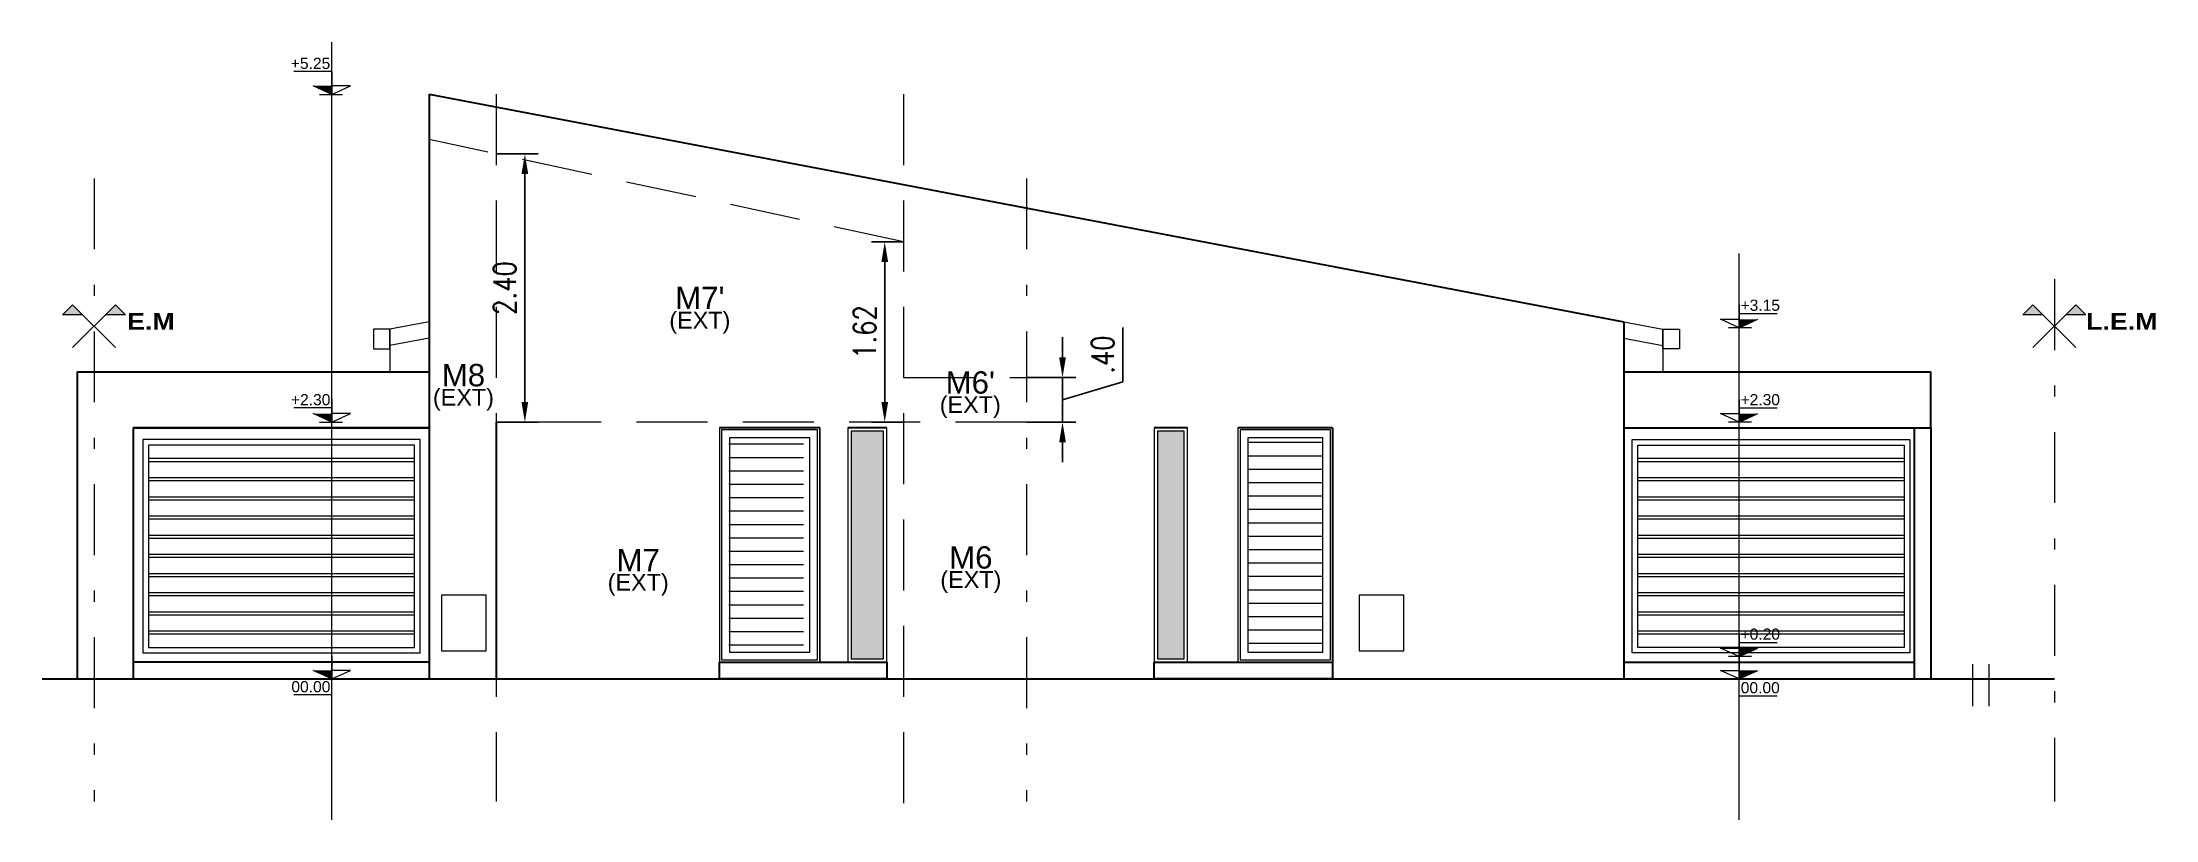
# Model space of a CAD drawing. Header units: millimetres. Extents: x 2761 to 3221, y 1635 to 1962.
# Drawn here: x 2878.67 to 2897.59, y 1792.01 to 1798.98 of the extents above; entities that cross this region are included whole.
import ezdxf
from ezdxf.enums import TextEntityAlignment as Align

# ---------------------------------------------------------------- set-up
doc = ezdxf.new("R2010")
doc.units = ezdxf.units.MM
for name, pattern in [('ACAD_ISO10W100', [18, 12, -3, 0, -3]), ('DASHDOT', [25.4, 12.7, -6.35, 0, -6.35]), ('DASHED', [19.05, 12.7, -6.35])]:
    doc.linetypes.add(name, pattern=pattern)
doc.layers.get('Defpoints').update_dxf_attribs({"lineweight": 5})
for name, color, linetype, lineweight in [('Aberturas', 239, 'Continuous', 18), ('Cotas', 8, 'Continuous', 15), ('Detalles', 3, 'Continuous', 15), ('Ejes', 3, 'DASHDOT', 13), ('Textos', 3, 'Continuous', 9), ('Vistas', 1, 'Continuous', 20)]:
    doc.layers.add(name, color=color, linetype=linetype, lineweight=lineweight)
doc.layers.add('No View', color=70, linetype='Continuous', plot=False)
doc.styles.add('cotas', font='romans.shx', dxfattribs={"width": 0.8})
doc.styles.get("Standard").update_dxf_attribs({"font": 'arial.ttf'})
doc.dimstyles.new('Esc 1-100', dxfattribs={"dimtxt": 0.2, "dimasz": 0.18, "dimexe": 0.12, "dimexo": 0, "dimgap": 0.08, "dimtad": 1, "dimzin": 4, "dimdsep": 46, "dimtxsty": 'cotas', "dimcen": 2.5, "dimclrd": 7, "dimclre": 7, "dimclrt": 256, "dimaunit": 1, "dimadec": 3, "dimazin": 0, "dimtfac": 1, "dimtmove": 1, "dimatfit": 3, "dimfxl": 0.12, "dimarcsym": 0})

msp = doc.modelspace()

# ---------------------------------------------------------------- texts
at = {"layer": 'Cotas', "color": 9, "lineweight": 20, "true_color": 0xc7c8ca}
for s, p in [('+5.25', (2880.891, 1798.737)), ('+3.15', (2893.874, 1796.57)), ('+2.30', (2880.892, 1795.724)), ('+2.30', (2893.874, 1795.724)), ('+0.20', (2893.874, 1793.624)), ('00.00', (2880.896, 1793.153)), ('00.00', (2893.876, 1793.144))]:
    msp.add_text(s, height=0.1, dxfattribs=at).set_placement(p)
at = {"layer": 'Textos', "color": 18, "lineweight": 20, "true_color": 0x000000}
for s, height, p in [("M7'", 0.2, (2884.554, 1796.585)), ('(EXT)', 0.15, (2884.554, 1796.411)), ('M8', 0.2, (2882.437, 1795.894)), ("M6'", 0.2, (2886.976, 1795.828)), ('(EXT)', 0.15, (2882.437, 1795.721)), ('(EXT)', 0.15, (2886.976, 1795.655)), ('M7', 0.2, (2884.002, 1794.236)), ('M6', 0.2, (2886.981, 1794.261)), ('(EXT)', 0.15, (2884.002, 1794.063)), ('(EXT)', 0.15, (2886.981, 1794.088))]:
    msp.add_text(s, height=height, dxfattribs=at).set_placement(p, align=Align.CENTER)
at = {"layer": 'Textos', "color": 9, "true_color": 0xc7c8ca, "insert": (2879.851, 1796.55), "char_height": 0.15, "width": 2.10975, "attachment_point": 3}
msp.add_mtext('{\\fArial Black|b0|i0|c0|p34;E.M}', dxfattribs=at)
at = {"layer": 'Textos', "color": 9, "linetype": 'ACAD_ISO10W100', "true_color": 0xc7c8ca, "insert": (2897.608, 1796.55), "char_height": 0.15, "width": 2.10975, "attachment_point": 3}
msp.add_mtext('{\\fArial Black|b0|i0|c0|p34;L.E.M}', dxfattribs=at)

# ---------------------------------------------------------------- blocks, each defined once
blk = doc.blocks.new('*D325')
at = {"layer": 'Defpoints', "color": 0, "transparency": 16777216}
for p in [(2887.479, 1795.973), (2887.802, 1795.973), (2887.479, 1795.573)]:
    blk.add_point(p, dxfattribs=at)
at = {"layer": 'No View', "color": 7, "lineweight": -2, "transparency": 16777216}
for p, q in [((2888.342, 1795.935), (2888.342, 1796.422)), ((2887.802, 1796.153), (2887.802, 1796.333)), ((2887.479, 1795.973), (2887.922, 1795.973)), ((2887.802, 1795.573), (2887.802, 1795.973)), ((2887.802, 1795.573), (2887.802, 1795.973)), ((2887.802, 1795.773), (2888.342, 1795.935)), ((2887.479, 1795.573), (2887.922, 1795.573)), ((2887.802, 1795.393), (2887.802, 1795.213))]:
    blk.add_line(p, q, dxfattribs=at)
at = {"layer": 'No View', "color": 7, "transparency": 16777216}
for points in [[(2887.772, 1796.153), (2887.832, 1796.153), (2887.802, 1795.973)], [(2887.772, 1795.393), (2887.832, 1795.393), (2887.802, 1795.573)]]:
    blk.add_solid(points, dxfattribs=at)
at = {"layer": 'No View', "transparency": 16777216, "insert": (2888.162, 1796.178), "char_height": 0.2, "attachment_point": 5, "rotation": 90, "style": 'cotas'}
blk.add_mtext('.40', dxfattribs=at)
blk = doc.blocks.new('*D326')
at = {"layer": 'Defpoints', "color": 0, "transparency": 16777216}
for p in [(2886.21, 1797.188), (2886.379, 1797.188), (2886.379, 1795.573)]:
    blk.add_point(p, dxfattribs=at)
at = {"layer": 'No View', "color": 7, "lineweight": -2, "transparency": 16777216}
for p, q in [((2886.379, 1797.188), (2886.09, 1797.188)), ((2886.21, 1795.753), (2886.21, 1797.008)), ((2886.379, 1795.573), (2886.09, 1795.573))]:
    blk.add_line(p, q, dxfattribs=at)
at = {"layer": 'No View', "color": 7, "transparency": 16777216}
for points in [[(2886.18, 1797.008), (2886.24, 1797.008), (2886.21, 1797.188)], [(2886.18, 1795.753), (2886.24, 1795.753), (2886.21, 1795.573)]]:
    blk.add_solid(points, dxfattribs=at)
at = {"layer": 'No View', "transparency": 16777216, "insert": (2886.03, 1796.38), "char_height": 0.2, "attachment_point": 5, "rotation": 90, "style": 'cotas'}
blk.add_mtext('1.62', dxfattribs=at)
blk = doc.blocks.new('*D327')
at = {"layer": 'Defpoints', "color": 0, "transparency": 16777216}
for p in [(2882.729, 1797.975), (2882.987, 1797.975), (2882.729, 1795.573)]:
    blk.add_point(p, dxfattribs=at)
at = {"layer": 'No View', "color": 7, "lineweight": -2, "transparency": 16777216}
for p, q in [((2882.729, 1797.975), (2883.107, 1797.975)), ((2882.987, 1795.753), (2882.987, 1797.795)), ((2882.729, 1795.573), (2883.107, 1795.573))]:
    blk.add_line(p, q, dxfattribs=at)
at = {"layer": 'No View', "color": 7, "transparency": 16777216}
for points in [[(2882.957, 1797.795), (2883.017, 1797.795), (2882.987, 1797.975)], [(2882.957, 1795.753), (2883.017, 1795.753), (2882.987, 1795.573)]]:
    blk.add_solid(points, dxfattribs=at)
at = {"layer": 'No View', "transparency": 16777216, "insert": (2882.807, 1796.774), "char_height": 0.2, "attachment_point": 5, "rotation": 90, "style": 'cotas'}
blk.add_mtext('2.40', dxfattribs=at)

# ---------------------------------------------------------------- dimensions: what is measured, and where the dimension line sits
at = {"layer": 'No View'}
for base, p1, p2, picture, middle in [((2882.987, 1797.975), (2882.729, 1795.573), (2882.729, 1797.975), '*D327', (2882.807, 1796.774)), ((2886.2096, 1797.1876), (2886.3786, 1795.5725), (2886.3786, 1797.1876), '*D326', (2886.0296, 1796.3801)), ((2887.802, 1795.973), (2887.479, 1795.573), (2887.479, 1795.973), '*D325', (2888.162, 1796.015))]:
    dim = msp.add_linear_dim(base=base, p1=p1, p2=p2, angle=90, dimstyle='Esc 1-100', dxfattribs=at)
    dim.commit()
    dim.dimension.update_dxf_attribs({"geometry": picture, "text_midpoint": middle})

# ---------------------------------------------------------------- hatches: boundary and pattern name
at = {"layer": 'Aberturas', "lineweight": 20, "true_color": 0xc7c8ca}
h = msp.add_hatch(dxfattribs=at)
h.set_pattern_fill('_USER', color=9, scale=0.119997, style=0, pattern_type=0)
h.set_pattern_definition([(0, (2752.33494, 921.91909), (0, 0.119997), [])])
h.paths.add_polyline_path([(2885.483, 1795.433), (2885.483, 1793.513), (2884.813, 1793.513), (2884.813, 1795.433)])
h = msp.add_hatch(dxfattribs=at)
h.set_pattern_fill('_USER', color=9, scale=0.119997, style=0, pattern_type=0)
h.set_pattern_definition([(0, (2883.7494, 1180.64731), (0, 0.119997), [])])
h.paths.add_polyline_path([(2890.132, 1795.433), (2890.132, 1793.513), (2889.462, 1793.513), (2889.462, 1795.433)])
at = {"layer": 'Cotas', "true_color": 0xc7c8ca}
for points in [[(2881.258, 1798.586), (2881.258, 1798.509), (2881.09, 1798.586)], [(2893.863, 1796.495), (2893.863, 1796.419), (2894.03, 1796.495)], [(2881.258, 1795.649), (2881.258, 1795.573), (2881.09, 1795.649)], [(2893.863, 1795.649), (2893.863, 1795.573), (2894.03, 1795.649)], [(2893.863, 1793.549), (2893.863, 1793.473), (2894.03, 1793.549)], [(2881.258, 1793.349), (2881.258, 1793.273), (2881.09, 1793.349)], [(2893.863, 1793.349), (2893.863, 1793.273), (2894.03, 1793.349)]]:
    msp.add_hatch(color=9, dxfattribs=at).paths.add_polyline_path(points)
at = {"layer": 'Cotas', "lineweight": 20, "true_color": 0xc7c8ca}
h = msp.add_hatch(color=9, dxfattribs=at)
h.dxf.hatch_style = 1
h.set_gradient(color1=(132, 132, 132), color2=(214, 214, 214), rotation=270, tint=1)
h.paths.add_polyline_path([(2885.909, 1793.453), (2886.199, 1793.453), (2886.199, 1795.493), (2885.909, 1795.493)])
h.paths.add_polyline_path([(2888.892, 1795.493), (2888.652, 1795.493), (2888.652, 1793.453), (2888.892, 1793.453)])
at = {"layer": 'Textos', "true_color": 0xc7c8ca}
h = msp.add_hatch(color=9, dxfattribs=at)
h.paths.add_polyline_path([(2878.937, 1796.625), (2878.847, 1796.533), (2879.029, 1796.533)])
h.paths.add_polyline_path([(2879.321, 1796.625), (2879.229, 1796.533), (2879.41, 1796.533)])
h = msp.add_hatch(color=9, dxfattribs=at)
h.paths.add_polyline_path([(2896.493, 1796.625), (2896.403, 1796.533), (2896.585, 1796.533)])
h.paths.add_polyline_path([(2896.877, 1796.625), (2896.785, 1796.533), (2896.967, 1796.533)])

# ---------------------------------------------------------------- linework, layer by layer
at = {"layer": 'Aberturas', "color": 9, "lineweight": 20, "true_color": 0xc7c8ca}
for p, q in [((2884.729, 1795.523), (2884.729, 1793.423)), ((2885.629, 1795.523), (2885.629, 1793.423)), ((2885.629, 1793.423), (2885.629, 1795.523)), ((2885.879, 1795.523), (2885.879, 1793.423)), ((2886.229, 1793.423), (2886.229, 1795.523)), ((2888.622, 1795.523), (2888.622, 1793.423)), ((2888.922, 1793.423), (2888.922, 1795.523)), ((2889.372, 1795.523), (2889.372, 1793.423)), ((2881.999, 1795.246), (2879.615, 1795.246)), ((2881.999, 1795.218), (2879.615, 1795.218)), ((2881.999, 1795.074), (2879.615, 1795.074)), ((2895.339, 1795.246), (2892.954, 1795.246)), ((2895.339, 1795.218), (2892.954, 1795.218)), ((2895.339, 1795.074), (2892.954, 1795.074)), ((2881.999, 1795.046), (2879.615, 1795.046)), ((2881.999, 1794.902), (2879.615, 1794.902)), ((2895.339, 1795.046), (2892.954, 1795.046)), ((2895.339, 1794.902), (2892.954, 1794.902)), ((2881.999, 1794.875), (2879.615, 1794.875)), ((2881.999, 1794.73), (2879.615, 1794.73)), ((2881.999, 1794.703), (2879.615, 1794.703)), ((2895.339, 1794.875), (2892.954, 1794.875)), ((2895.339, 1794.73), (2892.954, 1794.73)), ((2895.339, 1794.703), (2892.954, 1794.703)), ((2881.999, 1794.558), (2879.615, 1794.558)), ((2881.999, 1794.531), (2879.615, 1794.531)), ((2895.339, 1794.558), (2892.954, 1794.558)), ((2895.339, 1794.531), (2892.954, 1794.531)), ((2881.999, 1794.387), (2879.615, 1794.387)), ((2881.999, 1794.359), (2879.615, 1794.359)), ((2895.339, 1794.387), (2892.954, 1794.387)), ((2895.339, 1794.359), (2892.954, 1794.359)), ((2881.999, 1794.215), (2879.615, 1794.215)), ((2881.999, 1794.187), (2879.615, 1794.187)), ((2895.339, 1794.215), (2892.954, 1794.215)), ((2895.339, 1794.187), (2892.954, 1794.187)), ((2881.999, 1794.043), (2879.615, 1794.043)), ((2881.999, 1794.016), (2879.615, 1794.016)), ((2895.339, 1794.043), (2892.954, 1794.043)), ((2895.339, 1794.016), (2892.954, 1794.016)), ((2881.999, 1793.871), (2879.615, 1793.871)), ((2881.999, 1793.844), (2879.615, 1793.844)), ((2895.339, 1793.871), (2892.954, 1793.871)), ((2895.339, 1793.844), (2892.954, 1793.844)), ((2881.999, 1793.699), (2879.615, 1793.699)), ((2881.999, 1793.672), (2879.615, 1793.672)), ((2895.339, 1793.699), (2892.954, 1793.699)), ((2895.339, 1793.672), (2892.954, 1793.672)), ((2889.372, 1793.423), (2890.222, 1793.423))]:
    msp.add_line(p, q, dxfattribs=at)
for points in [[(2885.609, 1795.503), (2884.749, 1795.503), (2884.749, 1793.443), (2885.609, 1793.443)], [(2886.199, 1795.493), (2885.909, 1795.493), (2885.909, 1793.453), (2886.199, 1793.453)], [(2888.892, 1795.493), (2888.652, 1795.493), (2888.652, 1793.453), (2888.892, 1793.453)], [(2890.202, 1795.503), (2889.392, 1795.503), (2889.392, 1793.443), (2890.202, 1793.443)], [(2882.049, 1795.418), (2879.565, 1795.418), (2879.565, 1793.505), (2882.049, 1793.505)], [(2881.999, 1795.368), (2879.615, 1795.368), (2879.615, 1793.555), (2881.999, 1793.555)], [(2885.539, 1795.433), (2884.819, 1795.433), (2884.819, 1793.513), (2885.539, 1793.513)], [(2890.132, 1795.433), (2889.462, 1795.433), (2889.462, 1793.513), (2890.132, 1793.513)], [(2892.904, 1795.418), (2895.389, 1795.418), (2895.389, 1793.505), (2892.904, 1793.505)], [(2892.954, 1795.368), (2895.339, 1795.368), (2895.339, 1793.555), (2892.954, 1793.555)], [(2882.239, 1793.523), (2882.639, 1793.523), (2882.639, 1794.023), (2882.239, 1794.023)], [(2890.458, 1793.523), (2890.858, 1793.523), (2890.858, 1794.023), (2890.458, 1794.023)]]:
    msp.add_lwpolyline(points, close=True, dxfattribs=at)
at = {"layer": 'Cotas', "color": 9, "true_color": 0xc7c8ca}
for p, q in [((2881.258, 1792.011), (2881.258, 1798.976)), ((2881.258, 1798.713), (2880.919, 1798.713)), ((2881.258, 1798.713), (2881.258, 1798.509)), ((2881.258, 1798.509), (2881.09, 1798.586)), ((2881.149, 1798.509), (2881.353, 1798.509)), ((2881.258, 1798.509), (2881.426, 1798.586)), ((2881.426, 1798.586), (2881.258, 1798.586)), ((2893.863, 1792.011), (2893.863, 1797.085)), ((2893.863, 1796.623), (2893.863, 1796.419)), ((2893.863, 1796.419), (2893.695, 1796.495)), ((2893.695, 1796.495), (2893.863, 1796.495)), ((2893.971, 1796.419), (2893.767, 1796.419)), ((2893.863, 1796.547), (2894.202, 1796.547)), ((2893.863, 1796.419), (2894.03, 1796.495)), ((2881.258, 1795.7), (2880.919, 1795.7)), ((2881.258, 1795.573), (2881.09, 1795.649)), ((2881.258, 1795.777), (2881.258, 1795.573)), ((2881.258, 1795.573), (2881.426, 1795.649)), ((2881.426, 1795.649), (2881.258, 1795.649)), ((2893.863, 1795.573), (2893.695, 1795.649)), ((2893.695, 1795.649), (2893.863, 1795.649)), ((2893.863, 1795.777), (2893.863, 1795.573)), ((2893.863, 1795.7), (2894.202, 1795.7)), ((2893.863, 1795.573), (2894.03, 1795.649)), ((2881.149, 1795.573), (2881.353, 1795.573)), ((2893.971, 1795.573), (2893.767, 1795.573)), ((2893.863, 1793.677), (2893.863, 1793.473)), ((2893.863, 1793.6), (2894.202, 1793.6)), ((2881.258, 1793.477), (2881.258, 1793.273)), ((2893.863, 1793.473), (2893.695, 1793.549)), ((2893.695, 1793.549), (2893.863, 1793.549)), ((2893.971, 1793.473), (2893.767, 1793.473)), ((2893.863, 1793.473), (2894.03, 1793.549)), ((2893.863, 1793.477), (2893.863, 1793.273)), ((2881.258, 1793.273), (2881.09, 1793.349)), ((2881.149, 1793.273), (2881.353, 1793.273)), ((2881.258, 1793.273), (2881.426, 1793.349)), ((2881.426, 1793.349), (2881.258, 1793.349)), ((2893.863, 1793.273), (2893.695, 1793.349)), ((2893.695, 1793.349), (2893.863, 1793.349)), ((2893.863, 1793.273), (2894.03, 1793.349)), ((2881.258, 1793.129), (2880.919, 1793.129)), ((2893.863, 1793.12), (2894.202, 1793.12))]:
    msp.add_line(p, q, dxfattribs=at)
at = {"layer": 'Cotas', "color": 9, "lineweight": 30, "true_color": 0xc7c8ca}
msp.add_line((2882.129, 1795.523), (2879.479, 1795.523), dxfattribs=at)
at = {"layer": 'Cotas', "color": 9, "lineweight": 20, "true_color": 0xc7c8ca}
for p, q in [((2882.129, 1795.523), (2882.129, 1793.273)), ((2885.879, 1793.423), (2886.229, 1793.423)), ((2888.622, 1793.423), (2888.922, 1793.423))]:
    msp.add_line(p, q, dxfattribs=at)
at = {"layer": 'Detalles', "color": 9, "true_color": 0xc7c8ca}
msp.add_line((2884.729, 1793.423), (2885.629, 1793.423), dxfattribs=at)
at = {"layer": 'Detalles', "color": 9, "lineweight": 20, "true_color": 0xc7c8ca}
for p, q in [((2895.952, 1793.406), (2895.952, 1793.027)), ((2896.099, 1793.406), (2896.099, 1793.027))]:
    msp.add_line(p, q, dxfattribs=at)
at = {"layer": 'Ejes', "color": 18, "linetype": 'DASHED', "ltscale": 0.05, "true_color": 0x000000}
for p, q in [((2882.729, 1798.511), (2882.729, 1792.173)), ((2886.379, 1798.511), (2886.379, 1792.105)), ((2886.379, 1797.188), (2882.129, 1798.105)), ((2887.479, 1795.573), (2882.729, 1795.573))]:
    msp.add_line(p, q, dxfattribs=at)
at = {"layer": 'Ejes', "color": 9, "ltscale": 0.05, "true_color": 0xc7c8ca}
for p, q in [((2879.129, 1797.756), (2879.129, 1792.173)), ((2887.479, 1797.756), (2887.479, 1792.173)), ((2896.685, 1796.854), (2896.685, 1792.173))]:
    msp.add_line(p, q, dxfattribs=at)
at = {"layer": 'Ejes', "color": 18, "linetype": 'DASHED', "ltscale": 0.05, "true_color": 0x000000}
msp.add_lwpolyline([(2886.379, 1795.973), (2887.479, 1795.973)], dxfattribs=at)
at = {"layer": 'Textos', "color": 9, "true_color": 0xc7c8ca}
for p, q in [((2878.937, 1796.625), (2878.847, 1796.533)), ((2878.937, 1796.625), (2879.321, 1796.241)), ((2878.937, 1796.241), (2879.321, 1796.625)), ((2879.321, 1796.625), (2879.41, 1796.533)), ((2879.029, 1796.533), (2878.847, 1796.533)), ((2879.41, 1796.533), (2879.229, 1796.533))]:
    msp.add_line(p, q, dxfattribs=at)
at = {"layer": 'Textos', "color": 9, "linetype": 'ACAD_ISO10W100', "true_color": 0xc7c8ca}
for p, q in [((2896.493, 1796.625), (2896.403, 1796.533)), ((2896.877, 1796.625), (2896.967, 1796.533)), ((2896.585, 1796.533), (2896.403, 1796.533)), ((2896.967, 1796.533), (2896.785, 1796.533))]:
    msp.add_line(p, q, dxfattribs=at)
at = {"layer": 'Textos', "color": 9, "linetype": 'ACAD_ISO10W100', "ltscale": 0.16, "true_color": 0xc7c8ca}
for p, q in [((2896.493, 1796.625), (2896.877, 1796.241)), ((2896.493, 1796.241), (2896.877, 1796.625))]:
    msp.add_line(p, q, dxfattribs=at)
at = {"layer": 'Vistas', "color": 9, "lineweight": 30, "true_color": 0xc7c8ca}
for p, q in [((2882.129, 1798.511), (2882.129, 1793.273)), ((2882.129, 1798.511), (2892.828, 1796.472)), ((2892.828, 1796.472), (2892.828, 1793.273)), ((2878.979, 1796.023), (2878.979, 1793.273)), ((2878.979, 1796.023), (2882.129, 1796.023)), ((2892.828, 1796.023), (2895.578, 1796.023)), ((2895.578, 1795.523), (2895.578, 1796.023)), ((2879.479, 1795.523), (2879.479, 1793.273)), ((2879.479, 1795.523), (2882.129, 1795.523)), ((2882.729, 1795.573), (2882.729, 1793.273)), ((2885.629, 1795.523), (2884.729, 1795.523)), ((2886.229, 1795.523), (2885.879, 1795.523)), ((2888.922, 1795.523), (2888.622, 1795.523)), ((2890.22, 1795.523), (2889.372, 1795.523)), ((2890.22, 1795.523), (2890.22, 1793.273)), ((2892.828, 1795.523), (2895.578, 1795.523)), ((2895.428, 1795.523), (2895.428, 1793.273)), ((2895.578, 1795.523), (2895.578, 1793.273)), ((2882.129, 1793.423), (2879.479, 1793.423)), ((2892.828, 1793.423), (2895.428, 1793.423)), ((2878.665, 1793.273), (2896.685, 1793.273))]:
    msp.add_line(p, q, dxfattribs=at)
at = {"layer": 'Vistas', "color": 9, "lineweight": 20, "true_color": 0xc7c8ca}
for p, q in [((2882.129, 1796.472), (2881.779, 1796.405)), ((2881.779, 1796.405), (2881.779, 1796.023)), ((2892.828, 1796.472), (2893.178, 1796.405)), ((2893.178, 1796.405), (2893.178, 1796.023)), ((2882.129, 1796.325), (2881.779, 1796.258)), ((2892.828, 1796.325), (2893.178, 1796.258))]:
    msp.add_line(p, q, dxfattribs=at)
for points in [[(2881.779, 1796.405), (2881.631, 1796.405), (2881.631, 1796.229), (2881.779, 1796.229)], [(2893.178, 1796.405), (2893.326, 1796.405), (2893.326, 1796.229), (2893.178, 1796.229)]]:
    msp.add_lwpolyline(points, close=True, dxfattribs=at)
at = {"layer": 'Vistas', "color": 9, "lineweight": 30, "true_color": 0xc7c8ca}
for points in [[(2884.729, 1793.423), (2886.23, 1793.423), (2886.23, 1793.273), (2884.729, 1793.273)], [(2888.622, 1793.423), (2890.22, 1793.423), (2890.22, 1793.273), (2888.622, 1793.273)]]:
    msp.add_lwpolyline(points, close=True, dxfattribs=at)

msp.set_redraw_order([(e.dxf.handle, doc.entitydb.next_handle()) for e in msp.query("TEXT MTEXT ATTDEF DIMENSION ARC_DIMENSION")])  # texts and dimensions are drawn at this point

doc.saveas('drawing.dxf')
